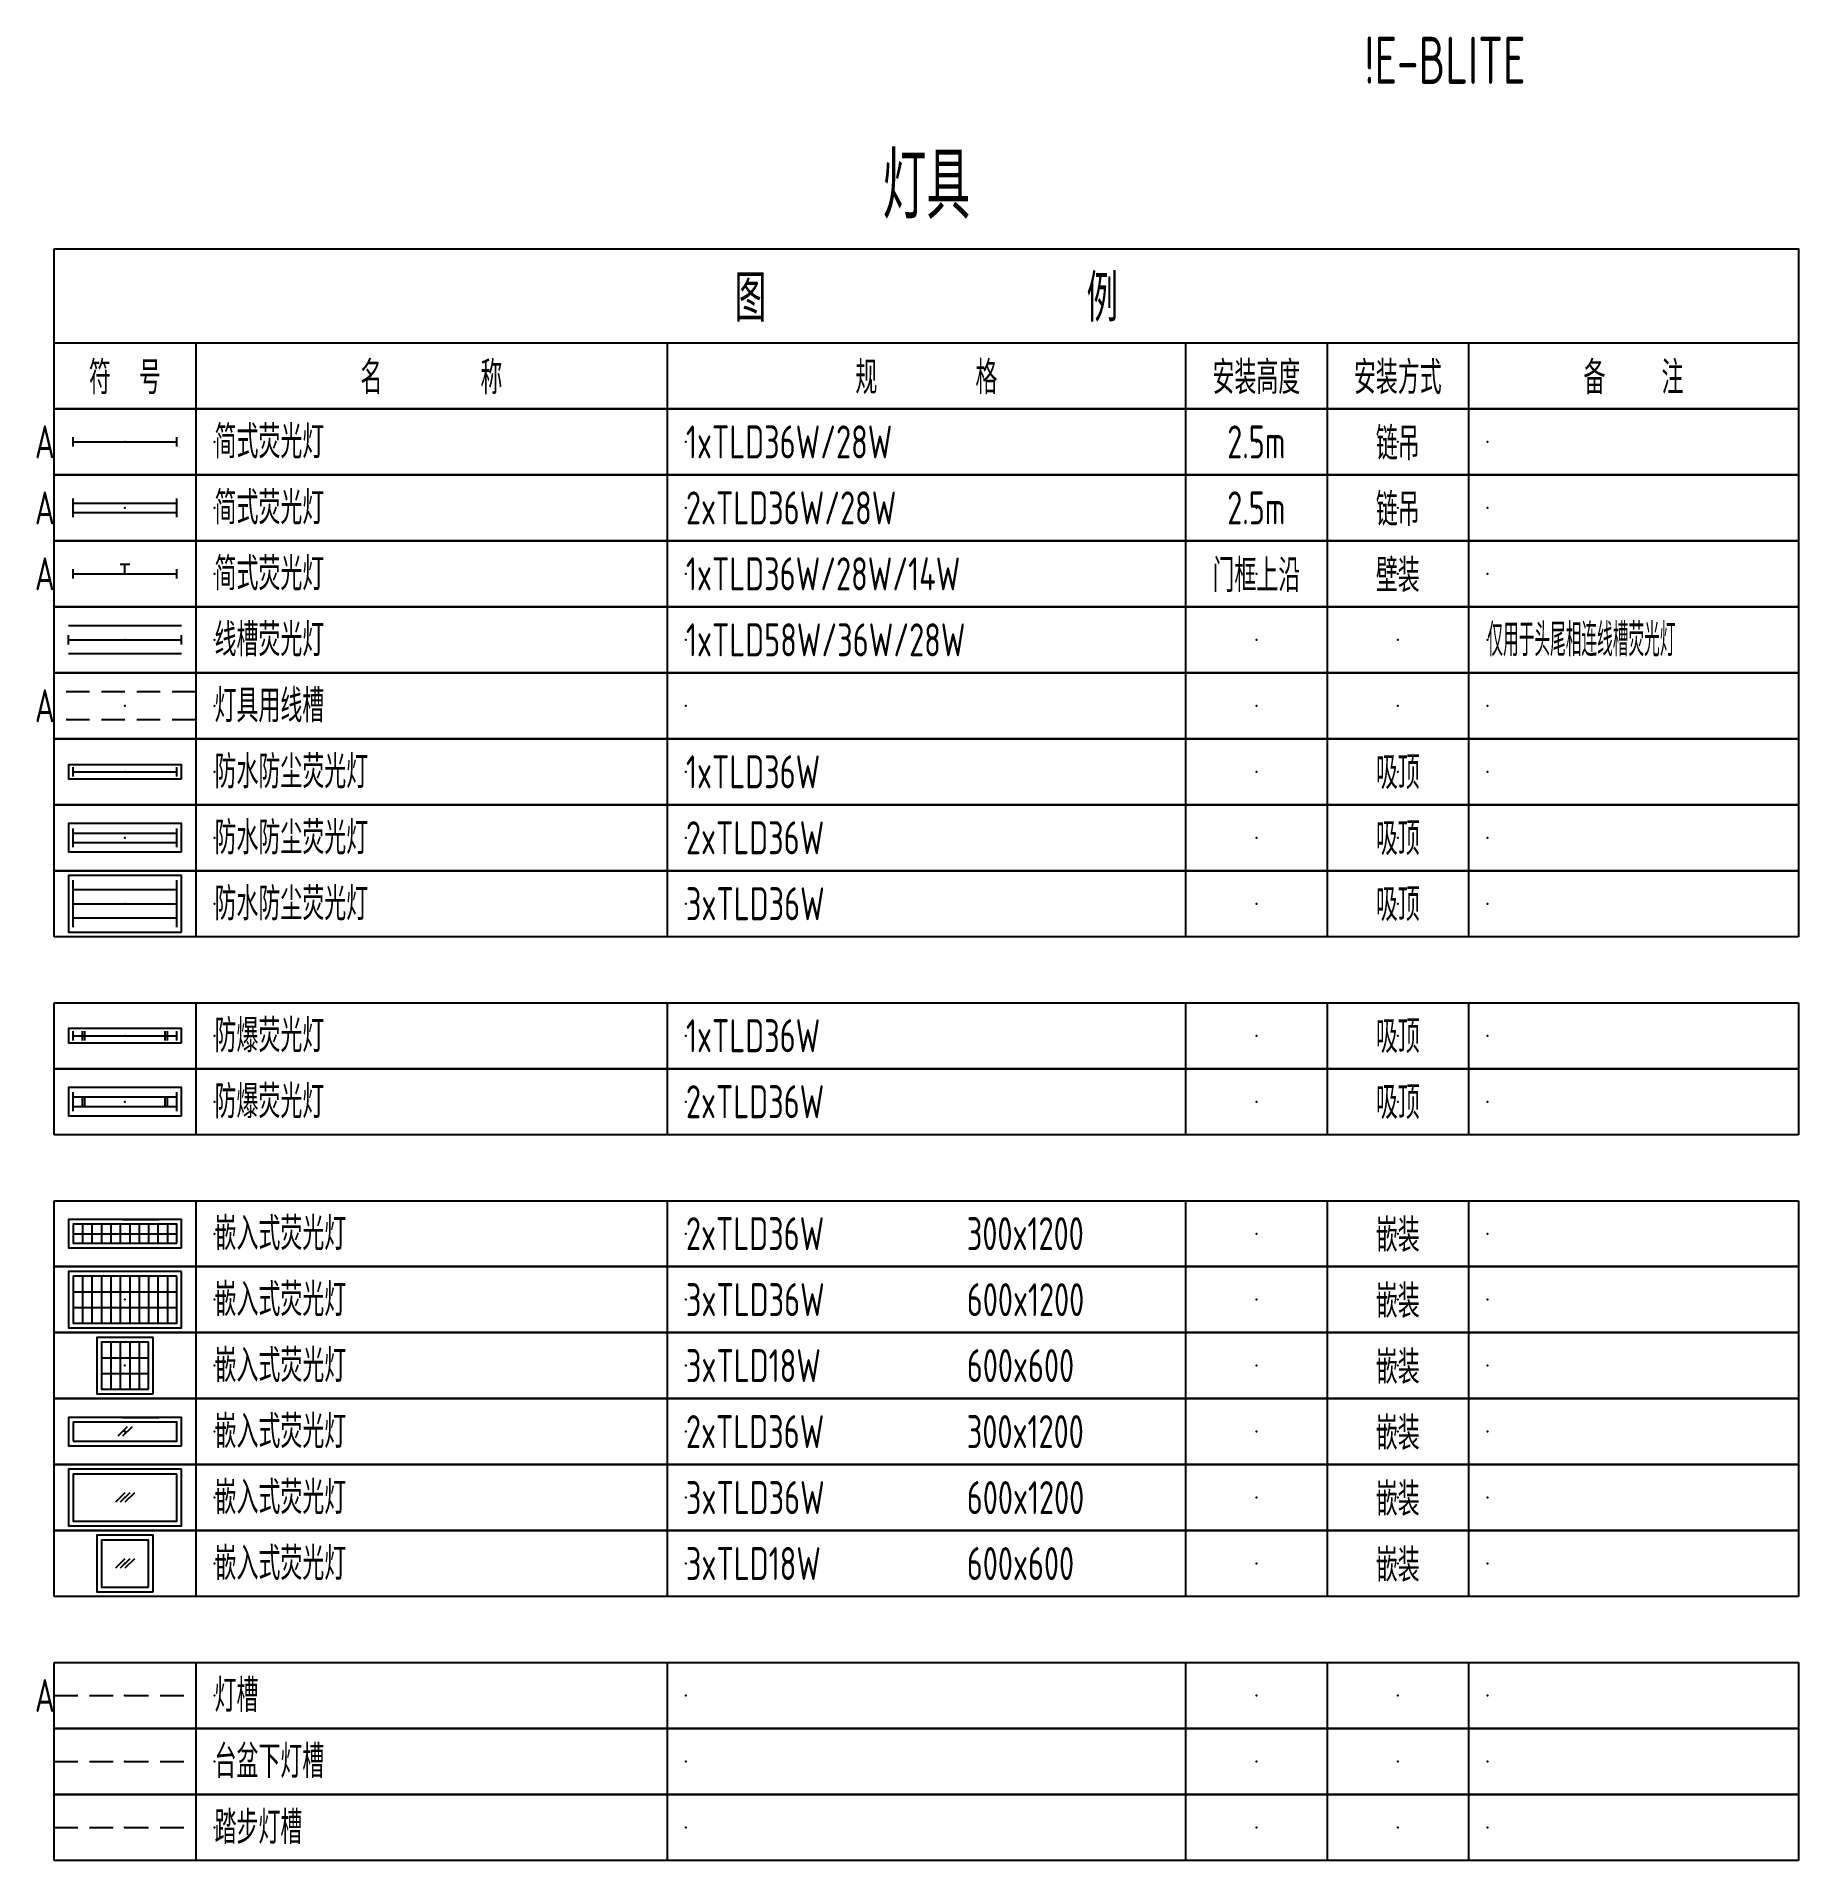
# Model space of a CAD drawing. Extents: x -337 to 273738, y -225 to 2088994.
# Drawn here: x 65274 to 83962, y 501560 to 520911 of the extents above; entities that cross this region are included whole.
import ezdxf
from ezdxf.enums import TextEntityAlignment as Align

# ---------------------------------------------------------------- set-up
doc = ezdxf.new("R2010")
doc.units = 0
doc.header["$LTSCALE"] = 1000
doc.linetypes.add('HIDDEN', pattern=[0.375, 0.25, -0.125])
doc.layers.get('0').update_dxf_attribs({"linetype": 'CONTINUOUS'})
for name, color, linetype in [('E-LITE-LITE', 3, 'CONTINUOUS'), ('E-LITE-LITE2', 3, 'HIDDEN'), ('E-UNIV-DIAG', 2, 'CONTINUOUS'), ('E-UNIV-EL', 140, 'CONTINUOUS'), ('E-UNIV-EL2', 40, 'HIDDEN'), ('E-UNIV-NOTE', 6, 'CONTINUOUS')]:
    doc.layers.add(name, color=color, linetype=linetype)
doc.styles.add('TH-STYLE3', font='tssdeng.shx', dxfattribs={"width": 0.65, "bigfont": 'tssdchn.shx'})

msp = doc.modelspace()

# ---------------------------------------------------------------- texts
at = {"layer": 'E-UNIV-NOTE', "style": 'TH-STYLE3', "width": 0.7}
msp.add_text('!E-BLITE', height=500, dxfattribs=at).set_placement((80212, 520660), align=Align.MIDDLE)

# ---------------------------------------------------------------- blocks, each defined once
blk = doc.blocks.new('E-BKTS2')
for p, q in [((0, 0), (185, 0)), ((0, -7), (0, 0)), ((185, 0), (185, -7)), ((185, -7), (0, -7))]:
    blk.add_line(p, q)
at = {"linetype": 'Continuous'}
for p, q in [((15, 0), (15, -7)), ((65, 0), (65, -7)), ((120, 0), (120, -7)), ((135, 0), (135, -7)), ((150, 0), (150, -7))]:
    blk.add_line(p, q, dxfattribs=at)
for p in [(7.5, -3.5), (17, -3.5), (67, -3.5), (127.5, -3.5), (142.5, -3.5), (152, -3.5)]:
    blk.add_point(p, dxfattribs=at)
blk = doc.blocks.new('E-BL023')
for p, q in [((-5.5, -2.5), (-5.5, 2.5)), ((5.5, -2.5), (5.5, 2.5)), ((-5.5, 1.5), (5.5, 1.5)), ((-5.5, 0), (5.5, 0)), ((-5.5, -1.5), (5.5, -1.5))]:
    blk.add_line(p, q)
blk.add_lwpolyline([(6, -3), (6, 3), (-6, 3), (-6, -3)], close=True)
blk = doc.blocks.new('E-BL002')
for p, q in [((-5.5, -1), (-5.5, 1)), ((-5.5, 0.5), (5.5, 0.5)), ((5.5, -1), (5.5, 1)), ((-5.5, -0.5), (5.5, -0.5))]:
    blk.add_line(p, q)
blk = doc.blocks.new('E-BL001')
for p, q in [((-5.5, -0.5), (-5.5, 0.5)), ((-5.5, 0), (5.5, 0)), ((5.5, -0.5), (5.5, 0.5))]:
    blk.add_line(p, q)
blk = doc.blocks.new('E-BL016')
for p, q in [((-5.5, -1), (-5.5, 1)), ((-5.5, 0.5), (5.5, 0.5)), ((-4.5, -0.5), (-4.5, 0.5)), ((-4.25, -0.5), (-4.25, 0.5)), ((4.25, -0.5), (4.25, 0.5)), ((4.5, -0.5), (4.5, 0.5)), ((5.5, -1), (5.5, 1)), ((-5.5, -0.5), (5.5, -0.5))]:
    blk.add_line(p, q)
blk.add_lwpolyline([(6, -1.5), (6, 1.5), (-6, 1.5), (-6, -1.5)], close=True)
blk = doc.blocks.new('E-BL063')
blk.add_lwpolyline([(3, -3), (3, 3), (-3, 3), (-3, -3)], close=True)
at = {"layer": 'E-UNIV-EL'}
for p, q in [((0, 0.5), (-1, -0.5)), ((0.5, 0.5), (-0.5, -0.5)), ((1, 0.5), (0, -0.5))]:
    blk.add_line(p, q, dxfattribs=at)
blk.add_lwpolyline([(2.5, -2.5), (2.5, 2.5), (-2.5, 2.5), (-2.5, -2.5)], close=True, dxfattribs=at)
blk = doc.blocks.new('E-BL053')
blk.add_lwpolyline([(6, 3), (-6, 3), (-6, -3), (6, -3)], close=True)
at = {"layer": 'E-UNIV-EL'}
for p, q in [((0, 0.5), (-1, -0.5)), ((0.5, 0.5), (-0.5, -0.5)), ((1, 0.5), (0, -0.5))]:
    blk.add_line(p, q, dxfattribs=at)
blk.add_lwpolyline([(5.5, 2.5), (-5.5, 2.5), (-5.5, -2.5), (5.5, -2.5)], close=True, dxfattribs=at)
blk = doc.blocks.new('E-BL042')
for p, q in [((-0.25, 1.5), (3.59, 1.5)), ((0, 1.5), (2.53, 1.5)), ((0, 1.5), (2.73, 1.5))]:
    blk.add_line(p, q)
blk.add_lwpolyline([(6, -1.5), (6, 1.5), (-6, 1.5), (-6, -1.5)], close=True)
at = {"layer": 'E-UNIV-EL'}
for p, q in [((0.25, 0.5), (-0.75, -0.5)), ((0.75, 0.5), (-0.25, -0.5))]:
    blk.add_line(p, q, dxfattribs=at)
blk.add_lwpolyline([(-5.5, -1), (5.5, -1), (5.5, 1), (-5.5, 1)], close=True, dxfattribs=at)
blk = doc.blocks.new('E-BL066')
blk.add_lwpolyline([(3, -3), (3, 3), (-3, 3), (-3, -3)], close=True)
at = {"layer": 'E-UNIV-EL'}
for p, q in [((-1.5, 2.5), (-1.5, -2.5)), ((-0.5, 2.5), (-0.5, -2.5)), ((0.5, 2.5), (0.5, -2.5)), ((1.5, 2.5), (1.5, -2.5)), ((-2.5, 0.83), (2.5, 0.83)), ((-2.5, -0.83), (2.5, -0.83))]:
    blk.add_line(p, q, dxfattribs=at)
blk.add_lwpolyline([(2.5, -2.5), (2.5, 2.5), (-2.5, 2.5), (-2.5, -2.5)], close=True, dxfattribs=at)
blk = doc.blocks.new('E-BL056')
blk.add_lwpolyline([(6, 3), (-6, 3), (-6, -3), (6, -3)], close=True)
at = {"layer": 'E-UNIV-EL'}
for p, q in [((-4.5, 2.5), (-4.5, -2.5)), ((-3.5, 2.5), (-3.5, -2.5)), ((-2.5, 2.5), (-2.5, -2.5)), ((-1.5, 2.5), (-1.5, -2.5)), ((-0.5, 2.5), (-0.5, -2.5)), ((0.5, 2.5), (0.5, -2.5)), ((1.5, 2.5), (1.5, -2.5)), ((2.5, 2.5), (2.5, -2.5)), ((3.5, 2.5), (3.5, -2.5)), ((4.5, 2.5), (4.5, -2.5)), ((-5.5, 0.83), (5.5, 0.83)), ((-5.5, -0.83), (5.5, -0.83))]:
    blk.add_line(p, q, dxfattribs=at)
blk.add_lwpolyline([(5.5, 2.5), (-5.5, 2.5), (-5.5, -2.5), (5.5, -2.5)], close=True, dxfattribs=at)
blk = doc.blocks.new('E-BL045')
for p, q in [((-0.25, 1.5), (3.59, 1.5)), ((0, 1.5), (2.73, 1.5)), ((0, 1.5), (2.53, 1.5))]:
    blk.add_line(p, q)
blk.add_lwpolyline([(6, -1.5), (6, 1.5), (-6, 1.5), (-6, -1.5)], close=True)
at = {"layer": 'E-UNIV-EL'}
for p, q in [((-5.5, 0), (5.5, 0)), ((-4.5, 1), (-4.5, -1)), ((-3.5, 1), (-3.5, -1)), ((-2.5, 1), (-2.5, -1)), ((-1.5, 1), (-1.5, -1)), ((-0.5, 1), (-0.5, -1)), ((0.5, 1), (0.5, -1)), ((1.5, 1), (1.5, -1)), ((2.5, 1), (2.5, -1)), ((3.5, 1), (3.5, -1)), ((4.5, 1), (4.5, -1))]:
    blk.add_line(p, q, dxfattribs=at)
blk.add_lwpolyline([(5.5, -1), (5.5, 1), (-5.5, 1), (-5.5, -1)], close=True, dxfattribs=at)
blk = doc.blocks.new('E-BL005')
for p, q in [((-5.5, -0.5), (-5.5, 0.5)), ((-5.5, 0), (5.5, 0)), ((0.5, 1), (-0.5, 1)), ((0, 0), (0, 1)), ((5.5, -0.5), (5.5, 0.5))]:
    blk.add_line(p, q)
blk = doc.blocks.new('E-BL071')
for p, q in [((-6, -0.5), (-6, 0.5)), ((-6, 0), (6, 0)), ((6, -0.5), (6, 0.5))]:
    blk.add_line(p, q)
at = {"layer": 'E-UNIV-EL2'}
for p, q in [((6, 1.5), (-6, 1.5)), ((6, -1.5), (-6, -1.5))]:
    blk.add_line(p, q, dxfattribs=at)
blk = doc.blocks.new('E-BL015')
for p, q in [((-5.5, -0.5), (-5.5, 0.5)), ((-5.5, 0), (5.5, 0)), ((-4.5, -0.5), (-4.5, 0.5)), ((-4.25, -0.5), (-4.25, 0.5)), ((4.25, -0.5), (4.25, 0.5)), ((4.5, -0.5), (4.5, 0.5)), ((5.5, -0.5), (5.5, 0.5))]:
    blk.add_line(p, q)
blk.add_lwpolyline([(6, -0.75), (6, 0.75), (-6, 0.75), (-6, -0.75)], close=True)
blk = doc.blocks.new('E-BL011')
for p, q in [((-5.5, -0.5), (-5.5, 0.5)), ((-5.5, 0), (5.5, 0)), ((5.5, -0.5), (5.5, 0.5))]:
    blk.add_line(p, q)
blk.add_lwpolyline([(6, -0.75), (6, 0.75), (-6, 0.75), (-6, -0.75)], close=True)
blk = doc.blocks.new('E-BL012')
for p, q in [((-5.5, -1), (-5.5, 1)), ((-5.5, 0.5), (5.5, 0.5)), ((5.5, -1), (5.5, 1)), ((-5.5, -0.5), (5.5, -0.5))]:
    blk.add_line(p, q)
blk.add_lwpolyline([(6, -1.5), (6, 1.5), (-6, 1.5), (-6, -1.5)], close=True)
blk = doc.blocks.new('E-BKTS1')
blk.add_line((0, -10), (185, -10))
at = {"linetype": 'Continuous'}
for p, q in [((15, -10), (15, -17)), ((65, -10), (65, -17)), ((120, -10), (120, -17)), ((135, -10), (135, -17)), ((150, -10), (150, -17))]:
    blk.add_line(p, q, dxfattribs=at)
blk.add_lwpolyline([(0, 0), (185, 0), (185, -17), (0, -17)], close=True)
at = {"layer": 'E-UNIV-NOTE', "style": 'TH-STYLE3', "width": 0.7}
for s, height, p in [('图                例', 5, (92.5, -5)), ('安装高度', 3.5, (127.5, -13.5)), ('安装方式', 3.5, (142.5, -13.5))]:
    blk.add_text(s, height=height, dxfattribs=at).set_placement(p, align=Align.MIDDLE)
at = {"layer": 'E-UNIV-NOTE', "linetype": 'Continuous', "style": 'TH-STYLE3', "width": 0.7}
for s, p in [('符  号', (7.5, -13.5)), ('名       称', (40, -13.5)), ('规       格', (92.5, -13.5)), ('备    注', (167.5, -13.5))]:
    blk.add_text(s, height=3.5, dxfattribs=at).set_placement(p, align=Align.MIDDLE)
blk = doc.blocks.new('灯具一')
at = {"layer": 'E-LITE-LITE2'}
for p, q in [((0, -15350), (1500, -15350)), ((0, -16050), (1500, -16050)), ((0, -16750), (1500, -16750))]:
    blk.add_line(p, q, dxfattribs=at)
at = {"layer": 'E-UNIV-EL2'}
for p, q in [((1500, -4700), (0, -4700)), ((1500, -5000), (0, -5000))]:
    blk.add_line(p, q, dxfattribs=at)
at = {"layer": 'E-LITE-LITE', "xscale": 100, "yscale": 100, "zscale": 100}
for name, p in [('E-BL001', (750, -2050)), ('E-BL002', (750, -2750)), ('E-BL005', (750, -3450)), ('E-BL071', (750, -4150)), ('E-BL011', (750, -5550)), ('E-BL012', (750, -6250)), ('E-BL023', (750, -6950)), ('E-BL015', (750, -8350)), ('E-BL016', (750, -9050)), ('E-BL045', (750, -10450)), ('E-BL056', (750, -11150)), ('E-BL066', (750, -11850)), ('E-BL042', (750, -12550)), ('E-BL053', (750, -13250)), ('E-BL063', (750, -13950))]:
    blk.add_blockref(name, p, dxfattribs=at)
at = {"layer": 'E-UNIV-DIAG', "xscale": 100, "yscale": 100, "zscale": 100}
for name, p in [('E-BKTS1', (0, 0)), ('E-BKTS2', (0, -1700)), ('E-BKTS2', (0, -2400)), ('E-BKTS2', (0, -3100)), ('E-BKTS2', (0, -3800)), ('E-BKTS2', (0, -4500)), ('E-BKTS2', (0, -5200)), ('E-BKTS2', (0, -5900)), ('E-BKTS2', (0, -6600)), ('E-BKTS2', (0, -8000)), ('E-BKTS2', (0, -8700)), ('E-BKTS2', (0, -10100)), ('E-BKTS2', (0, -10800)), ('E-BKTS2', (0, -11500)), ('E-BKTS2', (0, -12200)), ('E-BKTS2', (0, -12900)), ('E-BKTS2', (0, -13600)), ('E-BKTS2', (0, -15000)), ('E-BKTS2', (0, -15700)), ('E-BKTS2', (0, -16400))]:
    blk.add_blockref(name, p, dxfattribs=at)
at = {"layer": 'E-UNIV-NOTE', "style": 'TH-STYLE3', "width": 0.7}
for s, height, p in [('灯具', 700, (9250, 700)), ('A', 350, (-100, -2050)), ('A', 350, (-100, -2750)), ('A', 350, (-100, -3450)), ('A', 350, (-100, -4850)), ('A', 350, (-100, -15350))]:
    blk.add_text(s, height=height, dxfattribs=at).set_placement(p, align=Align.MIDDLE)
at = {"layer": 'E-UNIV-NOTE', "linetype": 'Continuous', "style": 'TH-STYLE3'}
for s, width, p in [('简式荧光灯', 0.7, (1700, -2050)), ('1xTLD36W/28W', 0.7, (6700, -2050)), ('简式荧光灯', 0.7, (1700, -2750)), ('2xTLD36W/28W', 0.7, (6700, -2750)), ('简式荧光灯', 0.7, (1700, -3450)), ('1xTLD36W/28W/14W', 0.7, (6700, -3450)), ('线槽荧光灯', 0.7, (1700, -4150)), ('1xTLD58W/36W/28W', 0.7, (6700, -4150)), ('仅用于头尾相连线槽荧光灯', 0.5, (15200, -4150)), ('灯具用线槽', 0.7, (1700, -4850)), ('防水防尘荧光灯', 0.7, (1700, -5550)), ('1xTLD36W', 0.7, (6700, -5550)), ('防水防尘荧光灯', 0.7, (1700, -6250)), ('2xTLD36W', 0.7, (6700, -6250)), ('防水防尘荧光灯', 0.7, (1700, -6950)), ('3xTLD36W', 0.7, (6700, -6950)), ('防爆荧光灯', 0.7, (1700, -8350)), ('1xTLD36W', 0.7, (6700, -8350)), ('防爆荧光灯', 0.7, (1700, -9050)), ('2xTLD36W', 0.7, (6700, -9050)), ('嵌入式荧光灯', 0.7, (1700, -10450)), ('2xTLD36W', 0.7, (6700, -10450)), ('300x1200', 0.7, (9679, -10450)), ('嵌入式荧光灯', 0.7, (1700, -11150)), ('3xTLD36W', 0.7, (6700, -11150)), ('600x1200', 0.7, (9679, -11150)), ('嵌入式荧光灯', 0.7, (1700, -11850)), ('3xTLD18W', 0.7, (6700, -11850)), ('600x600', 0.7, (9679, -11850)), ('嵌入式荧光灯', 0.7, (1700, -12550)), ('2xTLD36W', 0.7, (6700, -12550)), ('300x1200', 0.7, (9679, -12550)), ('嵌入式荧光灯', 0.7, (1700, -13250)), ('3xTLD36W', 0.7, (6700, -13250)), ('600x1200', 0.7, (9679, -13250)), ('嵌入式荧光灯', 0.7, (1700, -13950)), ('3xTLD18W', 0.7, (6700, -13950)), ('600x600', 0.7, (9679, -13950)), ('灯槽', 0.7, (1700, -15350)), ('台盆下灯槽', 0.7, (1700, -16050)), ('踏步灯槽', 0.7, (1700, -16750))]:
    blk.add_text(s, height=350, dxfattribs=dict(at, width=width)).set_placement(p, align=Align.MIDDLE_LEFT)
at = {"layer": 'E-UNIV-NOTE', "linetype": 'Continuous', "style": 'TH-STYLE3', "width": 0.7}
for s, p in [('2.5m', (12750, -2050)), ('链吊', (14250, -2050)), ('2.5m', (12750, -2750)), ('链吊', (14250, -2750)), ('门框上沿', (12750, -3450)), ('壁装', (14250, -3450)), ('吸顶', (14250, -5550)), ('吸顶', (14250, -6250)), ('吸顶', (14250, -6950)), ('吸顶', (14250, -8350)), ('吸顶', (14250, -9050)), ('嵌装', (14250, -10450)), ('嵌装', (14250, -11150)), ('嵌装', (14250, -11850)), ('嵌装', (14250, -12550)), ('嵌装', (14250, -13250)), ('嵌装', (14250, -13950))]:
    blk.add_text(s, height=350, dxfattribs=at).set_placement(p, align=Align.MIDDLE)

# ---------------------------------------------------------------- block references
msp.add_blockref('灯具一', (65462, 518660))

msp.set_redraw_order([(e.dxf.handle, doc.entitydb.next_handle()) for e in msp.query("TEXT MTEXT ATTDEF DIMENSION ARC_DIMENSION")])  # texts and dimensions are drawn at this point

doc.saveas('drawing.dxf')
